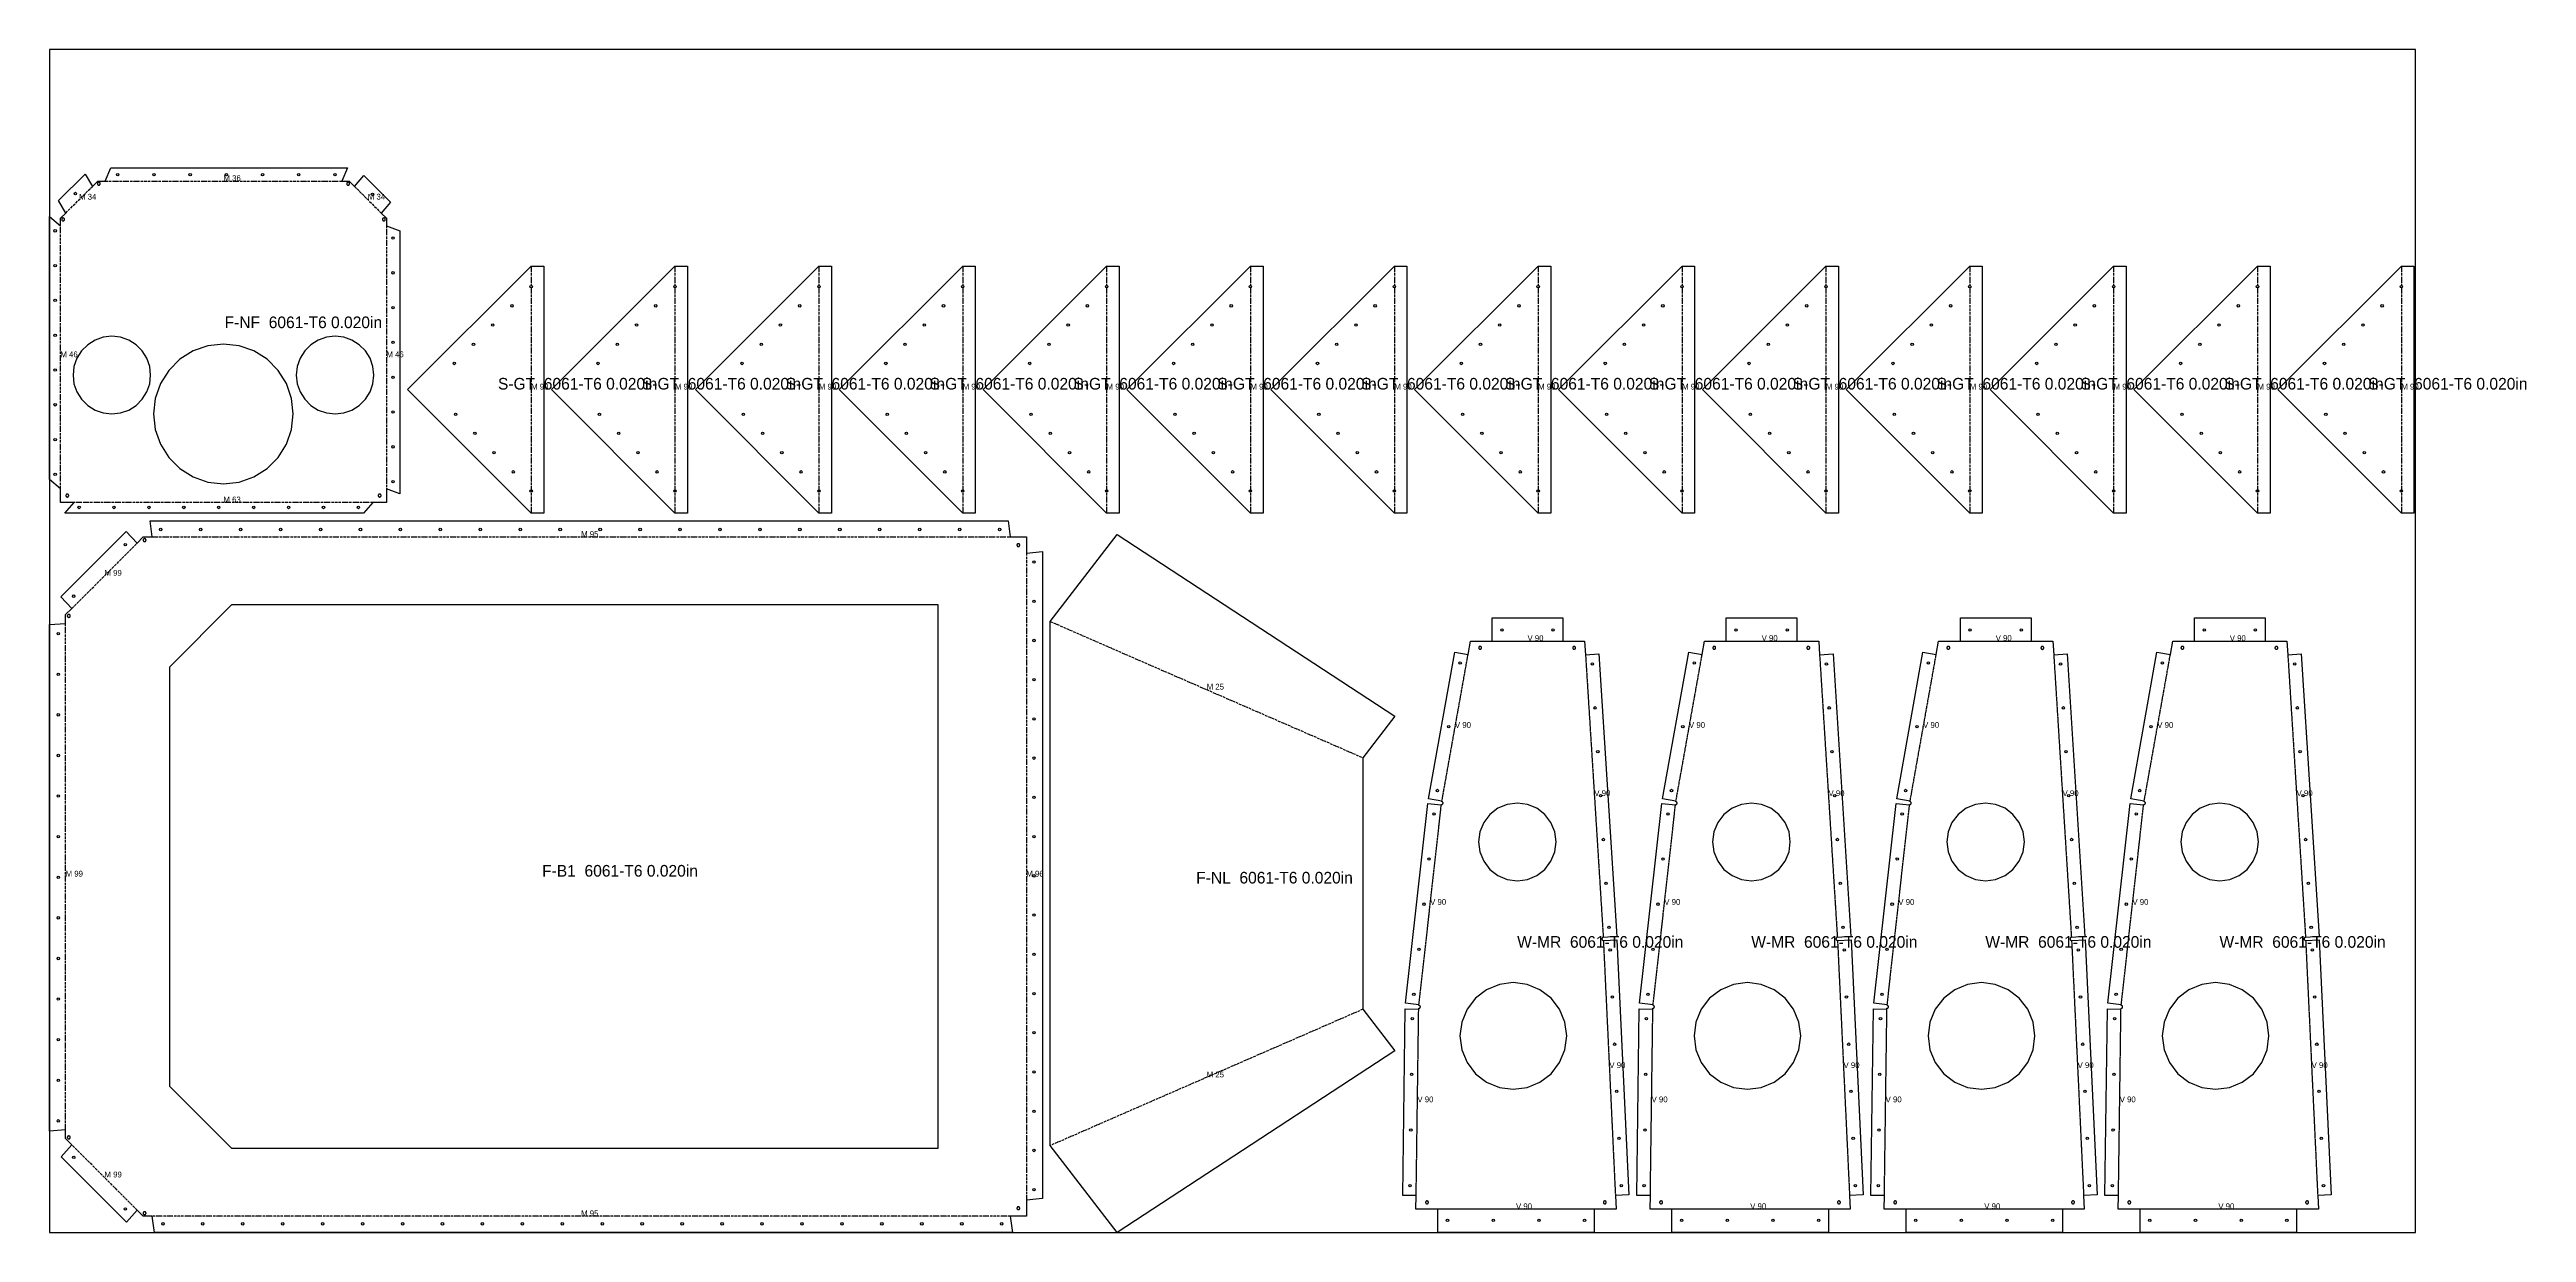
# Model space of a CAD drawing. Header units: millimetres. Extents: x 0 to 2552, y 0 to 1219.
import ezdxf

# ---------------------------------------------------------------- set-up
doc = ezdxf.new("R2010")
doc.units = ezdxf.units.MM
doc.linetypes.add('DASHDOT', pattern=[3.556, 2.54, -0.508, 0, -0.508])
doc.linetypes.add('DASHED', pattern=[1.524, 1.27, -0.254])
for name, color, linetype in [('CUT', 7, 'CONTINUOUS'), ('ETCH', 8, 'CONTINUOUS'), ('HOLE', 6, 'CONTINUOUS'), ('MOUNTAIN', 5, 'DASHDOT'), ('VALLEY', 1, 'DASHED')]:
    doc.layers.add(name, color=color, linetype=linetype)

msp = doc.modelspace()

# ---------------------------------------------------------------- linework, layer by layer
at = {"layer": 'CUT'}
for points in [[(16.7, 1050.5), (9.1, 1063.3), (36.6, 1090.7), (44.2, 1078), (49.6, 1083.5), (57.4, 1083.5), (63.3, 1097), (307.1, 1097), (301.1, 1083.5), (308.8, 1083.5), (314.3, 1078), (323.9, 1089.3), (351.4, 1061.8), (341.8, 1050.5), (347.2, 1045.1), (347.2, 1037.4), (361, 1032.1), (361, 761.1), (347.2, 766.4), (347.2, 752.3), (333.2, 752.3), (323.4, 741.3), (15.6, 741.3), (25.3, 752.3), (11.2, 752.3), (11.2, 766.4), (0, 776), (0, 1047), (11.2, 1037.4), (11.2, 1045.1), (16.7, 1050.5)], [(52.2, 1081.1), (52.2, 1081.2), (52.2, 1081.3), (52.1, 1081.5), (52, 1081.6), (51.9, 1081.7), (51.8, 1081.8), (51.7, 1081.9), (51.6, 1082), (51.5, 1082.1), (51.3, 1082.2), (51.2, 1082.2), (51.1, 1082.2), (50.9, 1082.3), (50.8, 1082.3), (50.6, 1082.3), (50.5, 1082.2), (50.3, 1082.2), (50.2, 1082.2), (50.1, 1082.1), (49.9, 1082), (49.8, 1081.9), (49.7, 1081.8), (49.6, 1081.7), (49.5, 1081.6), (49.4, 1081.5), (49.4, 1081.3), (49.3, 1081.2), (49.3, 1081.1), (49.3, 1080.9), (49.3, 1080.8), (49.3, 1080.6), (49.3, 1080.5), (49.3, 1080.3), (49.4, 1080.2), (49.4, 1080.1), (49.5, 1079.9), (49.6, 1079.8), (49.7, 1079.7), (49.8, 1079.6), (49.9, 1079.5), (50.1, 1079.4), (50.2, 1079.4), (50.3, 1079.3), (50.5, 1079.3), (50.6, 1079.3), (50.8, 1079.3), (50.9, 1079.3), (51.1, 1079.3), (51.2, 1079.3), (51.3, 1079.4), (51.5, 1079.4), (51.6, 1079.5), (51.7, 1079.6), (51.8, 1079.7), (51.9, 1079.8), (52, 1079.9), (52.1, 1080.1), (52.2, 1080.2), (52.2, 1080.3), (52.2, 1080.5), (52.3, 1080.6), (52.3, 1080.8), (52.3, 1080.9), (52.2, 1081.1)], [(309.1, 1081.2), (309.1, 1081.3), (309, 1081.5), (309, 1081.6), (308.9, 1081.7), (308.8, 1081.8), (308.7, 1081.9), (308.5, 1082), (308.4, 1082.1), (308.3, 1082.2), (308.1, 1082.2), (308, 1082.2), (307.9, 1082.3), (307.7, 1082.3), (307.6, 1082.3), (307.4, 1082.2), (307.3, 1082.2), (307.1, 1082.2), (307, 1082.1), (306.9, 1082), (306.8, 1081.9), (306.6, 1081.8), (306.5, 1081.7), (306.5, 1081.6), (306.4, 1081.5), (306.3, 1081.3), (306.3, 1081.2), (306.2, 1081.1), (306.2, 1080.9), (306.2, 1080.8), (306.2, 1080.6), (306.2, 1080.5), (306.3, 1080.3), (306.3, 1080.2), (306.4, 1080.1), (306.5, 1079.9), (306.5, 1079.8), (306.6, 1079.7), (306.8, 1079.6), (306.9, 1079.5), (307, 1079.4), (307.1, 1079.4), (307.3, 1079.3), (307.4, 1079.3), (307.6, 1079.3), (307.7, 1079.3), (307.9, 1079.3), (308, 1079.3), (308.1, 1079.3), (308.3, 1079.4), (308.4, 1079.4), (308.5, 1079.5), (308.7, 1079.6), (308.8, 1079.7), (308.9, 1079.8), (309, 1079.9), (309, 1080.1), (309.1, 1080.2), (309.1, 1080.3), (309.2, 1080.5), (309.2, 1080.6), (309.2, 1080.8), (309.2, 1080.9), (309.2, 1081.1), (309.1, 1081.2)], [(15.5, 1044.1), (15.4, 1044.3), (15.4, 1044.4), (15.4, 1044.5), (15.3, 1044.7), (15.2, 1044.8), (15.1, 1044.9), (15, 1045), (14.9, 1045.1), (14.8, 1045.2), (14.7, 1045.3), (14.5, 1045.3), (14.4, 1045.4), (14.3, 1045.4), (14.1, 1045.5), (14, 1045.5), (13.8, 1045.5), (13.7, 1045.4), (13.5, 1045.4), (13.4, 1045.3), (13.3, 1045.3), (13.1, 1045.2), (13, 1045.1), (12.9, 1045), (12.8, 1044.9), (12.7, 1044.8), (12.6, 1044.7), (12.6, 1044.5), (12.5, 1044.4), (12.5, 1044.3), (12.5, 1044.1), (12.5, 1044), (12.5, 1043.8), (12.5, 1043.7), (12.5, 1043.5), (12.6, 1043.4), (12.6, 1043.3), (12.7, 1043.1), (12.8, 1043), (12.9, 1042.9), (13, 1042.8), (13.1, 1042.7), (13.3, 1042.6), (13.4, 1042.6), (13.5, 1042.5), (13.7, 1042.5), (13.8, 1042.5), (14, 1042.5), (14.1, 1042.5), (14.3, 1042.5), (14.4, 1042.5), (14.5, 1042.6), (14.7, 1042.6), (14.8, 1042.7), (14.9, 1042.8), (15, 1042.9), (15.1, 1043), (15.2, 1043.1), (15.3, 1043.3), (15.4, 1043.4), (15.4, 1043.5), (15.4, 1043.7), (15.5, 1043.8), (15.5, 1044), (15.5, 1044.1)], [(345.9, 1044.5), (345.8, 1044.7), (345.8, 1044.8), (345.7, 1044.9), (345.6, 1045), (345.5, 1045.1), (345.3, 1045.2), (345.2, 1045.3), (345.1, 1045.3), (344.9, 1045.4), (344.8, 1045.4), (344.7, 1045.5), (344.5, 1045.5), (344.4, 1045.5), (344.2, 1045.4), (344.1, 1045.4), (343.9, 1045.3), (343.8, 1045.3), (343.7, 1045.2), (343.6, 1045.1), (343.5, 1045), (343.4, 1044.9), (343.3, 1044.8), (343.2, 1044.7), (343.1, 1044.5), (343.1, 1044.4), (343, 1044.3), (343, 1044.1), (343, 1044), (343, 1043.8), (343, 1043.7), (343.1, 1043.5), (343.1, 1043.4), (343.2, 1043.3), (343.3, 1043.1), (343.4, 1043), (343.5, 1042.9), (343.6, 1042.8), (343.7, 1042.7), (343.8, 1042.6), (343.9, 1042.6), (344.1, 1042.5), (344.2, 1042.5), (344.4, 1042.5), (344.5, 1042.5), (344.7, 1042.5), (344.8, 1042.5), (344.9, 1042.5), (345.1, 1042.6), (345.2, 1042.6), (345.3, 1042.7), (345.5, 1042.8), (345.6, 1042.9), (345.7, 1043), (345.8, 1043.1), (345.8, 1043.3), (345.9, 1043.4), (345.9, 1043.5), (346, 1043.7), (346, 1043.8), (346, 1044), (346, 1044.1), (346, 1044.3), (345.9, 1044.4), (345.9, 1044.5)], [(496.3, 995.9), (496.3, 995.9), (509.2, 995.9), (509.2, 741.3), (496.3, 741.3), (369, 868.6), (496.3, 995.9), (496.3, 995.9), (496.3, 995.9)], [(644.5, 995.9), (644.5, 995.9), (657.5, 995.9), (657.5, 741.3), (644.5, 741.3), (517.2, 868.6), (644.5, 995.9), (644.5, 995.9), (644.5, 995.9)], [(792.8, 995.9), (792.8, 995.9), (805.7, 995.9), (805.7, 741.3), (792.8, 741.3), (665.5, 868.6), (792.8, 995.9), (792.8, 995.9), (792.8, 995.9)], [(941, 995.9), (941, 995.9), (954, 995.9), (954, 741.3), (941, 741.3), (813.7, 868.6), (941, 995.9), (941, 995.9), (941, 995.9)], [(1089.3, 995.9), (1089.3, 995.9), (1102.2, 995.9), (1102.2, 741.3), (1089.3, 741.3), (962, 868.6), (1089.3, 995.9), (1089.3, 995.9), (1089.3, 995.9)], [(1237.5, 995.9), (1237.5, 995.9), (1250.5, 995.9), (1250.5, 741.3), (1237.5, 741.3), (1110.2, 868.6), (1237.5, 995.9), (1237.5, 995.9), (1237.5, 995.9)], [(1385.8, 995.9), (1385.8, 995.9), (1398.7, 995.9), (1398.7, 741.3), (1385.8, 741.3), (1258.5, 868.6), (1385.8, 995.9), (1385.8, 995.9), (1385.8, 995.9)], [(1534, 995.9), (1534, 995.9), (1547, 995.9), (1547, 741.3), (1534, 741.3), (1406.7, 868.6), (1534, 995.9), (1534, 995.9), (1534, 995.9)], [(1682.3, 995.9), (1682.3, 995.9), (1695.2, 995.9), (1695.2, 741.3), (1682.3, 741.3), (1555, 868.6), (1682.3, 995.9), (1682.3, 995.9), (1682.3, 995.9)], [(1830.5, 995.9), (1830.5, 995.9), (1843.5, 995.9), (1843.5, 741.3), (1830.5, 741.3), (1703.2, 868.6), (1830.5, 995.9), (1830.5, 995.9), (1830.5, 995.9)], [(1978.8, 995.9), (1978.8, 995.9), (1991.7, 995.9), (1991.7, 741.3), (1978.8, 741.3), (1851.5, 868.6), (1978.8, 995.9), (1978.8, 995.9), (1978.8, 995.9)], [(2127, 995.9), (2127, 995.9), (2140, 995.9), (2140, 741.3), (2127, 741.3), (1999.7, 868.6), (2127, 995.9), (2127, 995.9), (2127, 995.9)], [(2275.3, 995.9), (2275.3, 995.9), (2288.2, 995.9), (2288.2, 741.3), (2275.3, 741.3), (2148, 868.6), (2275.3, 995.9), (2275.3, 995.9), (2275.3, 995.9)], [(2423.5, 995.9), (2423.5, 995.9), (2436.5, 995.9), (2436.5, 741.3), (2423.5, 741.3), (2296.2, 868.6), (2423.5, 995.9), (2423.5, 995.9), (2423.5, 995.9)], [(55.3, 922.5), (46.9, 919.5), (39.3, 914.8), (33, 908.4), (28.2, 900.8), (25.2, 892.4), (24.2, 883.5), (25.2, 874.6), (28.2, 866.1), (33, 858.6), (39.3, 852.2), (46.9, 847.5), (55.3, 844.5), (64.2, 843.5), (73.1, 844.5), (81.6, 847.5), (89.2, 852.2), (95.5, 858.6), (100.3, 866.1), (103.2, 874.6), (104.2, 883.5), (103.2, 892.4), (100.3, 900.8), (95.5, 908.4), (89.2, 914.8), (81.6, 919.5), (73.1, 922.5), (64.2, 923.5), (55.3, 922.5)], [(294.2, 923.5), (285.3, 922.5), (276.9, 919.5), (269.3, 914.8), (263, 908.4), (258.2, 900.8), (255.2, 892.4), (254.2, 883.5), (255.2, 874.6), (258.2, 866.1), (263, 858.6), (269.3, 852.2), (276.9, 847.5), (285.3, 844.5), (294.2, 843.5), (303.1, 844.5), (311.6, 847.5), (319.2, 852.2), (325.5, 858.6), (330.3, 866.1), (333.2, 874.6), (334.2, 883.5), (333.2, 892.4), (330.3, 900.8), (325.5, 908.4), (319.2, 914.8), (311.6, 919.5), (303.1, 922.5), (294.2, 923.5)], [(148, 908.4), (134.3, 899.8), (122.9, 888.4), (114.4, 874.7), (109, 859.5), (107.2, 843.5), (109, 827.5), (114.4, 812.3), (122.9, 798.6), (134.3, 787.2), (148, 778.6), (163.2, 773.3), (179.2, 771.5), (195.3, 773.3), (210.5, 778.6), (224.1, 787.2), (235.5, 798.6), (244.1, 812.3), (249.4, 827.5), (251.2, 843.5), (249.4, 859.5), (244.1, 874.7), (235.5, 888.4), (224.1, 899.8), (210.5, 908.4), (195.3, 913.7), (179.2, 915.5), (163.2, 913.7), (148, 908.4)], [(19.6, 760), (19.5, 760.2), (19.4, 760.3), (19.3, 760.4), (19.2, 760.5), (19.1, 760.6), (19, 760.7), (18.9, 760.7), (18.7, 760.8), (18.6, 760.8), (18.4, 760.8), (18.3, 760.8), (18.1, 760.8), (18, 760.8), (17.8, 760.8), (17.7, 760.7), (17.6, 760.7), (17.4, 760.6), (17.3, 760.5), (17.2, 760.4), (17.1, 760.3), (17, 760.2), (17, 760), (16.9, 759.9), (16.8, 759.8), (16.8, 759.6), (16.8, 759.5), (16.8, 759.3), (16.8, 759.2), (16.8, 759), (16.8, 758.9), (16.9, 758.8), (17, 758.6), (17, 758.5), (17.1, 758.4), (17.2, 758.3), (17.3, 758.2), (17.4, 758.1), (17.6, 758), (17.7, 757.9), (17.8, 757.9), (18, 757.9), (18.1, 757.8), (18.3, 757.8), (18.4, 757.8), (18.6, 757.9), (18.7, 757.9), (18.9, 757.9), (19, 758), (19.1, 758.1), (19.2, 758.2), (19.3, 758.3), (19.4, 758.4), (19.5, 758.5), (19.6, 758.6), (19.7, 758.8), (19.7, 758.9), (19.8, 759), (19.8, 759.2), (19.8, 759.3), (19.8, 759.5), (19.8, 759.6), (19.7, 759.8), (19.7, 759.9), (19.6, 760)], [(341.4, 760.2), (341.4, 760.3), (341.3, 760.4), (341.1, 760.5), (341, 760.6), (340.9, 760.7), (340.8, 760.7), (340.6, 760.8), (340.5, 760.8), (340.3, 760.8), (340.2, 760.8), (340, 760.8), (339.9, 760.8), (339.8, 760.8), (339.6, 760.7), (339.5, 760.7), (339.4, 760.6), (339.2, 760.5), (339.1, 760.4), (339, 760.3), (338.9, 760.2), (338.9, 760), (338.8, 759.9), (338.8, 759.8), (338.7, 759.6), (338.7, 759.5), (338.7, 759.3), (338.7, 759.2), (338.7, 759), (338.8, 758.9), (338.8, 758.8), (338.9, 758.6), (338.9, 758.5), (339, 758.4), (339.1, 758.3), (339.2, 758.2), (339.4, 758.1), (339.5, 758), (339.6, 757.9), (339.8, 757.9), (339.9, 757.9), (340, 757.8), (340.2, 757.8), (340.3, 757.8), (340.5, 757.9), (340.6, 757.9), (340.8, 757.9), (340.9, 758), (341, 758.1), (341.1, 758.2), (341.3, 758.3), (341.4, 758.4), (341.4, 758.5), (341.5, 758.6), (341.6, 758.8), (341.6, 758.9), (341.7, 759), (341.7, 759.2), (341.7, 759.3), (341.7, 759.5), (341.7, 759.6), (341.6, 759.8), (341.6, 759.9), (341.5, 760), (341.4, 760.2)], [(105.6, 16.7), (96.6, 16.7), (90.3, 23), (79.3, 10.5), (11.9, 77.8), (23, 90.3), (16.6, 96.7), (16.6, 105.6), (0, 104.3), (0, 626.4), (16.6, 627.7), (16.6, 636.7), (23, 643), (11.5, 655.1), (78.9, 722.4), (90.3, 710.3), (96.6, 716.7), (105.6, 716.7), (103.6, 733.3), (988, 733.3), (990, 716.7), (1006.6, 716.7), (1006.6, 700), (1023.3, 701.7), (1023.3, 34.9), (1006.6, 33.3), (1006.6, 16.7), (990, 16.7), (992.4, 0), (108, 0), (105.6, 16.7)], [(97.4, 714.9), (97.3, 714.8), (97.1, 714.7), (97, 714.6), (96.9, 714.5), (96.8, 714.4), (96.7, 714.3), (96.6, 714.2), (96.6, 714.1), (96.5, 713.9), (96.5, 713.8), (96.5, 713.6), (96.5, 713.5), (96.5, 713.3), (96.5, 713.2), (96.5, 713.1), (96.6, 712.9), (96.6, 712.8), (96.7, 712.7), (96.8, 712.5), (96.9, 712.4), (97, 712.3), (97.1, 712.2), (97.3, 712.2), (97.4, 712.1), (97.5, 712.1), (97.7, 712), (97.8, 712), (98, 712), (98.1, 712), (98.3, 712), (98.4, 712.1), (98.5, 712.1), (98.7, 712.2), (98.8, 712.2), (98.9, 712.3), (99, 712.4), (99.1, 712.5), (99.2, 712.7), (99.3, 712.8), (99.3, 712.9), (99.4, 713.1), (99.4, 713.2), (99.5, 713.3), (99.5, 713.5), (99.5, 713.6), (99.4, 713.8), (99.4, 713.9), (99.3, 714.1), (99.3, 714.2), (99.2, 714.3), (99.1, 714.4), (99, 714.5), (98.9, 714.6), (98.8, 714.7), (98.7, 714.8), (98.5, 714.9), (98.4, 714.9), (98.3, 715), (98.1, 715), (98, 715), (97.8, 715), (97.7, 715), (97.5, 714.9), (97.4, 714.9)], [(1031.3, 629.6), (1031.3, 629.6), (1031.3, 629.6), (1100.1, 719.3), (1386.4, 532.2), (1353.4, 489.2), (1353.4, 230), (1386.4, 187.1), (1100.1, 0), (1031.3, 89.6), (1031.3, 89.6), (1031.3, 89.6), (1031.3, 629.6)], [(997.5, 709.6), (997.4, 709.5), (997.3, 709.4), (997.2, 709.3), (997.1, 709.2), (997, 709.1), (997, 708.9), (996.9, 708.8), (996.9, 708.6), (996.9, 708.5), (996.8, 708.4), (996.9, 708.2), (996.9, 708.1), (996.9, 707.9), (997, 707.8), (997, 707.6), (997.1, 707.5), (997.2, 707.4), (997.3, 707.3), (997.4, 707.2), (997.5, 707.1), (997.6, 707), (997.8, 707), (997.9, 706.9), (998.1, 706.9), (998.2, 706.9), (998.3, 706.9), (998.5, 706.9), (998.6, 706.9), (998.8, 706.9), (998.9, 707), (999.1, 707), (999.2, 707.1), (999.3, 707.2), (999.4, 707.3), (999.5, 707.4), (999.6, 707.5), (999.7, 707.6), (999.7, 707.8), (999.8, 707.9), (999.8, 708.1), (999.8, 708.2), (999.8, 708.4), (999.8, 708.5), (999.8, 708.6), (999.8, 708.8), (999.7, 708.9), (999.7, 709.1), (999.6, 709.2), (999.5, 709.3), (999.4, 709.4), (999.3, 709.5), (999.2, 709.6), (999.1, 709.7), (998.9, 709.7), (998.8, 709.8), (998.6, 709.8), (998.5, 709.8), (998.3, 709.9), (998.2, 709.8), (998.1, 709.8), (997.9, 709.8), (997.8, 709.7), (997.6, 709.7), (997.5, 709.6)], [(915.6, 646.7), (187.6, 646.7), (123.6, 582.7), (123.6, 150.7), (187.6, 86.7), (915.6, 86.7), (915.6, 646.7)], [(19.4, 636.8), (19.2, 636.7), (19.1, 636.7), (19, 636.6), (18.9, 636.5), (18.8, 636.4), (18.7, 636.3), (18.6, 636.2), (18.5, 636), (18.4, 635.9), (18.4, 635.8), (18.3, 635.6), (18.3, 635.5), (18.3, 635.3), (18.3, 635.2), (18.3, 635), (18.4, 634.9), (18.4, 634.8), (18.5, 634.6), (18.6, 634.5), (18.7, 634.4), (18.8, 634.3), (18.9, 634.2), (19, 634.1), (19.1, 634), (19.2, 634), (19.4, 633.9), (19.5, 633.9), (19.7, 633.8), (19.8, 633.8), (20, 633.8), (20.1, 633.9), (20.2, 633.9), (20.4, 634), (20.5, 634), (20.6, 634.1), (20.8, 634.2), (20.9, 634.3), (21, 634.4), (21.1, 634.5), (21.1, 634.6), (21.2, 634.8), (21.2, 634.9), (21.3, 635), (21.3, 635.2), (21.3, 635.3), (21.3, 635.5), (21.3, 635.6), (21.2, 635.8), (21.2, 635.9), (21.1, 636), (21.1, 636.2), (21, 636.3), (20.9, 636.4), (20.8, 636.5), (20.6, 636.6), (20.5, 636.7), (20.4, 636.7), (20.2, 636.8), (20.1, 636.8), (20, 636.8), (19.8, 636.8), (19.7, 636.8), (19.5, 636.8), (19.4, 636.8)], [(1394.4, 38.2), (1397, 230.4), (1410.9, 230.2), (1411, 231), (1411, 231), (1411.2, 231), (1411.3, 231), (1411.4, 231), (1411.6, 231.1), (1411.7, 231.1), (1411.9, 231.2), (1412, 231.3), (1412.1, 231.4), (1412.2, 231.5), (1412.3, 231.6), (1412.4, 231.7), (1412.4, 231.8), (1412.5, 232), (1412.5, 232.1), (1412.6, 232.2), (1412.6, 232.4), (1412.6, 232.5), (1412.6, 232.7), (1412.5, 232.8), (1412.5, 233), (1412.4, 233.1), (1412.4, 233.2), (1412.3, 233.4), (1412.2, 233.5), (1412.1, 233.6), (1412, 233.7), (1411.9, 233.7), (1411.7, 233.8), (1411.6, 233.9), (1411.5, 233.9), (1411.3, 233.9), (1411.2, 234), (1411.1, 234), (1411.2, 234.7), (1397.3, 236.2), (1420.3, 442), (1434.2, 440.5), (1434.3, 441), (1434.3, 441), (1434.4, 441), (1434.6, 441), (1434.7, 441), (1434.9, 441), (1435, 441), (1435.1, 441.1), (1435.3, 441.2), (1435.4, 441.3), (1435.5, 441.3), (1435.6, 441.5), (1435.7, 441.6), (1435.8, 441.7), (1435.9, 441.8), (1435.9, 442), (1436, 442.1), (1436, 442.2), (1436, 442.4), (1436, 442.5), (1436, 442.7), (1436, 442.8), (1435.9, 443), (1435.9, 443.1), (1435.8, 443.2), (1435.7, 443.4), (1435.6, 443.5), (1435.5, 443.6), (1435.4, 443.7), (1435.3, 443.7), (1435.2, 443.8), (1435, 443.9), (1434.9, 443.9), (1434.7, 443.9), (1434.7, 443.9), (1434.8, 444.4), (1421, 446.9), (1448, 598.1), (1461.8, 595.6), (1464.2, 609.5), (1486.7, 609.5), (1486.7, 633.4), (1559.4, 633.4), (1559.4, 609.5), (1581.9, 609.5), (1582.8, 595.4), (1596.7, 596.3), (1615, 305), (1601.1, 304.1), (1601.1, 304), (1600.9, 304), (1600.8, 303.9), (1600.6, 303.9), (1600.5, 303.8), (1600.4, 303.8), (1600.3, 303.7), (1600.1, 303.6), (1600, 303.5), (1599.9, 303.4), (1599.9, 303.2), (1599.8, 303.1), (1599.7, 303), (1599.7, 302.8), (1599.7, 302.7), (1599.6, 302.5), (1599.6, 302.4), (1599.7, 302.3), (1599.7, 302.1), (1599.7, 302), (1599.8, 301.8), (1599.9, 301.7), (1599.9, 301.6), (1600, 301.5), (1600.1, 301.4), (1600.2, 301.3), (1600.4, 301.2), (1600.5, 301.1), (1600.6, 301.1), (1600.8, 301), (1600.9, 301), (1601.1, 301), (1601.2, 301), (1601.2, 301), (1601.2, 300.9), (1615.2, 301.5), (1627.6, 38.7), (1613.6, 38), (1614.3, 24), (1591.8, 24), (1591.8, 0), (1430.6, 0), (1430.6, 24), (1408.1, 24), (1408.3, 38.1), (1394.4, 38.2)], [(1635.6, 38.2), (1638.2, 230.4), (1652.2, 230.2), (1652.2, 231), (1652.2, 231), (1652.4, 231), (1652.5, 231), (1652.7, 231), (1652.8, 231.1), (1653, 231.1), (1653.1, 231.2), (1653.2, 231.3), (1653.3, 231.4), (1653.4, 231.5), (1653.5, 231.6), (1653.6, 231.7), (1653.7, 231.8), (1653.7, 232), (1653.8, 232.1), (1653.8, 232.2), (1653.8, 232.4), (1653.8, 232.5), (1653.8, 232.7), (1653.8, 232.8), (1653.7, 233), (1653.7, 233.1), (1653.6, 233.2), (1653.5, 233.4), (1653.4, 233.5), (1653.3, 233.6), (1653.2, 233.7), (1653.1, 233.7), (1653, 233.8), (1652.8, 233.9), (1652.7, 233.9), (1652.5, 233.9), (1652.4, 234), (1652.4, 234), (1652.5, 234.7), (1638.6, 236.2), (1661.6, 442), (1675.5, 440.5), (1675.5, 441), (1675.5, 441), (1675.7, 441), (1675.8, 441), (1676, 441), (1676.1, 441), (1676.2, 441), (1676.4, 441.1), (1676.5, 441.2), (1676.6, 441.3), (1676.7, 441.3), (1676.8, 441.5), (1676.9, 441.6), (1677, 441.7), (1677.1, 441.8), (1677.2, 442), (1677.2, 442.1), (1677.2, 442.2), (1677.2, 442.4), (1677.2, 442.5), (1677.2, 442.7), (1677.2, 442.8), (1677.2, 443), (1677.1, 443.1), (1677, 443.2), (1676.9, 443.4), (1676.9, 443.5), (1676.7, 443.6), (1676.6, 443.7), (1676.5, 443.7), (1676.4, 443.8), (1676.2, 443.9), (1676.1, 443.9), (1676, 443.9), (1675.9, 443.9), (1676, 444.4), (1662.3, 446.9), (1689.2, 598.1), (1703, 595.6), (1705.5, 609.5), (1727.9, 609.5), (1727.9, 633.4), (1800.7, 633.4), (1800.7, 609.5), (1823.1, 609.5), (1824, 595.4), (1838, 596.3), (1856.2, 305), (1842.3, 304.1), (1842.3, 304), (1842.2, 304), (1842, 303.9), (1841.9, 303.9), (1841.7, 303.8), (1841.6, 303.8), (1841.5, 303.7), (1841.4, 303.6), (1841.3, 303.5), (1841.2, 303.4), (1841.1, 303.2), (1841, 303.1), (1841, 303), (1840.9, 302.8), (1840.9, 302.7), (1840.9, 302.5), (1840.9, 302.4), (1840.9, 302.3), (1840.9, 302.1), (1841, 302), (1841, 301.8), (1841.1, 301.7), (1841.2, 301.6), (1841.3, 301.5), (1841.4, 301.4), (1841.5, 301.3), (1841.6, 301.2), (1841.7, 301.1), (1841.9, 301.1), (1842, 301), (1842.2, 301), (1842.3, 301), (1842.4, 301), (1842.5, 301), (1842.5, 300.9), (1856.4, 301.5), (1868.8, 38.7), (1854.9, 38), (1855.5, 24), (1833.1, 24), (1833.1, 0), (1671.8, 0), (1671.8, 24), (1649.4, 24), (1649.6, 38.1), (1635.6, 38.2)], [(1876.8, 38.2), (1879.4, 230.4), (1893.4, 230.2), (1893.4, 231), (1893.5, 231), (1893.6, 231), (1893.8, 231), (1893.9, 231), (1894.1, 231.1), (1894.2, 231.1), (1894.3, 231.2), (1894.4, 231.3), (1894.6, 231.4), (1894.7, 231.5), (1894.8, 231.6), (1894.8, 231.7), (1894.9, 231.8), (1895, 232), (1895, 232.1), (1895, 232.2), (1895.1, 232.4), (1895.1, 232.5), (1895, 232.7), (1895, 232.8), (1895, 233), (1894.9, 233.1), (1894.8, 233.2), (1894.8, 233.4), (1894.7, 233.5), (1894.6, 233.6), (1894.4, 233.7), (1894.3, 233.7), (1894.2, 233.8), (1894.1, 233.9), (1893.9, 233.9), (1893.8, 233.9), (1893.6, 234), (1893.6, 234), (1893.7, 234.7), (1879.8, 236.2), (1902.8, 442), (1916.7, 440.5), (1916.7, 441), (1916.8, 441), (1916.9, 441), (1917, 441), (1917.2, 441), (1917.3, 441), (1917.5, 441), (1917.6, 441.1), (1917.7, 441.2), (1917.9, 441.3), (1918, 441.3), (1918.1, 441.5), (1918.2, 441.6), (1918.3, 441.7), (1918.3, 441.8), (1918.4, 442), (1918.4, 442.1), (1918.5, 442.2), (1918.5, 442.4), (1918.5, 442.5), (1918.5, 442.7), (1918.4, 442.8), (1918.4, 443), (1918.3, 443.1), (1918.3, 443.2), (1918.2, 443.4), (1918.1, 443.5), (1918, 443.6), (1917.9, 443.7), (1917.7, 443.7), (1917.6, 443.8), (1917.5, 443.9), (1917.3, 443.9), (1917.2, 443.9), (1917.2, 443.9), (1917.3, 444.4), (1903.5, 446.9), (1930.5, 598.1), (1944.2, 595.6), (1946.7, 609.5), (1969.1, 609.5), (1969.1, 633.4), (2041.9, 633.4), (2041.9, 609.5), (2064.4, 609.5), (2065.3, 595.4), (2079.2, 596.3), (2097.5, 305), (2083.5, 304.1), (2083.5, 304), (2083.4, 304), (2083.2, 303.9), (2083.1, 303.9), (2083, 303.8), (2082.8, 303.8), (2082.7, 303.7), (2082.6, 303.6), (2082.5, 303.5), (2082.4, 303.4), (2082.3, 303.2), (2082.3, 303.1), (2082.2, 303), (2082.2, 302.8), (2082.1, 302.7), (2082.1, 302.5), (2082.1, 302.4), (2082.1, 302.3), (2082.2, 302.1), (2082.2, 302), (2082.3, 301.8), (2082.3, 301.7), (2082.4, 301.6), (2082.5, 301.5), (2082.6, 301.4), (2082.7, 301.3), (2082.8, 301.2), (2083, 301.1), (2083.1, 301.1), (2083.2, 301), (2083.4, 301), (2083.5, 301), (2083.7, 301), (2083.7, 301), (2083.7, 300.9), (2097.7, 301.5), (2110.1, 38.7), (2096.1, 38), (2096.8, 24), (2074.3, 24), (2074.3, 0), (1913.1, 0), (1913.1, 24), (1890.6, 24), (1890.8, 38.1), (1876.8, 38.2)], [(2118.1, 38.2), (2120.7, 230.4), (2134.6, 230.2), (2134.7, 231), (2134.7, 231), (2134.9, 231), (2135, 231), (2135.1, 231), (2135.3, 231.1), (2135.4, 231.1), (2135.6, 231.2), (2135.7, 231.3), (2135.8, 231.4), (2135.9, 231.5), (2136, 231.6), (2136.1, 231.7), (2136.1, 231.8), (2136.2, 232), (2136.2, 232.1), (2136.3, 232.2), (2136.3, 232.4), (2136.3, 232.5), (2136.3, 232.7), (2136.2, 232.8), (2136.2, 233), (2136.1, 233.1), (2136.1, 233.2), (2136, 233.4), (2135.9, 233.5), (2135.8, 233.6), (2135.7, 233.7), (2135.6, 233.7), (2135.4, 233.8), (2135.3, 233.9), (2135.2, 233.9), (2135, 233.9), (2134.9, 234), (2134.8, 234), (2134.9, 234.7), (2121, 236.2), (2144, 442), (2157.9, 440.5), (2158, 441), (2158, 441), (2158.1, 441), (2158.3, 441), (2158.4, 441), (2158.6, 441), (2158.7, 441), (2158.8, 441.1), (2159, 441.2), (2159.1, 441.3), (2159.2, 441.3), (2159.3, 441.5), (2159.4, 441.6), (2159.5, 441.7), (2159.6, 441.8), (2159.6, 442), (2159.7, 442.1), (2159.7, 442.2), (2159.7, 442.4), (2159.7, 442.5), (2159.7, 442.7), (2159.7, 442.8), (2159.6, 443), (2159.6, 443.1), (2159.5, 443.2), (2159.4, 443.4), (2159.3, 443.5), (2159.2, 443.6), (2159.1, 443.7), (2159, 443.7), (2158.8, 443.8), (2158.7, 443.9), (2158.6, 443.9), (2158.4, 443.9), (2158.4, 443.9), (2158.5, 444.4), (2144.7, 446.9), (2171.7, 598.1), (2185.5, 595.6), (2187.9, 609.5), (2210.4, 609.5), (2210.4, 633.4), (2283.1, 633.4), (2283.1, 609.5), (2305.6, 609.5), (2306.5, 595.4), (2320.4, 596.3), (2338.7, 305), (2324.8, 304.1), (2324.8, 304), (2324.6, 304), (2324.5, 303.9), (2324.3, 303.9), (2324.2, 303.8), (2324.1, 303.8), (2323.9, 303.7), (2323.8, 303.6), (2323.7, 303.5), (2323.6, 303.4), (2323.6, 303.2), (2323.5, 303.1), (2323.4, 303), (2323.4, 302.8), (2323.4, 302.7), (2323.3, 302.5), (2323.3, 302.4), (2323.4, 302.3), (2323.4, 302.1), (2323.4, 302), (2323.5, 301.8), (2323.6, 301.7), (2323.6, 301.6), (2323.7, 301.5), (2323.8, 301.4), (2323.9, 301.3), (2324.1, 301.2), (2324.2, 301.1), (2324.3, 301.1), (2324.5, 301), (2324.6, 301), (2324.8, 301), (2324.9, 301), (2324.9, 301), (2324.9, 300.9), (2338.9, 301.5), (2351.3, 38.7), (2337.3, 38), (2338, 24), (2315.5, 24), (2315.5, 0), (2154.3, 0), (2154.3, 24), (2131.8, 24), (2132, 38.1), (2118.1, 38.2)], [(1473.6, 603.9), (1473.4, 603.8), (1473.3, 603.8), (1473.2, 603.7), (1473.1, 603.6), (1473, 603.4), (1472.9, 603.3), (1472.9, 603.2), (1472.8, 603.1), (1472.8, 602.9), (1472.7, 602.8), (1472.7, 602.6), (1472.7, 602.5), (1472.7, 602.3), (1472.8, 602.2), (1472.8, 602), (1472.9, 601.9), (1472.9, 601.8), (1473, 601.7), (1473.1, 601.5), (1473.2, 601.4), (1473.3, 601.3), (1473.4, 601.3), (1473.6, 601.2), (1473.7, 601.1), (1473.8, 601.1), (1474, 601.1), (1474.1, 601.1), (1474.3, 601.1), (1474.4, 601.1), (1474.6, 601.1), (1474.7, 601.1), (1474.8, 601.2), (1475, 601.3), (1475.1, 601.3), (1475.2, 601.4), (1475.3, 601.5), (1475.4, 601.7), (1475.5, 601.8), (1475.6, 601.9), (1475.6, 602), (1475.7, 602.2), (1475.7, 602.3), (1475.7, 602.5), (1475.7, 602.6), (1475.7, 602.8), (1475.7, 602.9), (1475.6, 603.1), (1475.6, 603.2), (1475.5, 603.3), (1475.4, 603.4), (1475.3, 603.6), (1475.2, 603.7), (1475.1, 603.8), (1475, 603.8), (1474.9, 603.9), (1474.7, 604), (1474.6, 604), (1474.4, 604), (1474.3, 604), (1474.1, 604), (1474, 604), (1473.8, 604), (1473.7, 604), (1473.6, 603.9)], [(1570.3, 603.7), (1570.2, 603.6), (1570.1, 603.6), (1570, 603.5), (1569.9, 603.3), (1569.8, 603.2), (1569.7, 603.1), (1569.7, 602.9), (1569.7, 602.8), (1569.6, 602.7), (1569.6, 602.5), (1569.6, 602.4), (1569.6, 602.2), (1569.6, 602.1), (1569.7, 601.9), (1569.7, 601.8), (1569.8, 601.7), (1569.9, 601.6), (1570, 601.4), (1570.1, 601.3), (1570.2, 601.2), (1570.3, 601.2), (1570.5, 601.1), (1570.6, 601), (1570.7, 601), (1570.9, 601), (1571, 600.9), (1571.2, 600.9), (1571.3, 601), (1571.5, 601), (1571.6, 601), (1571.7, 601.1), (1571.9, 601.2), (1572, 601.2), (1572.1, 601.3), (1572.2, 601.4), (1572.3, 601.5), (1572.4, 601.7), (1572.5, 601.8), (1572.5, 601.9), (1572.6, 602.1), (1572.6, 602.2), (1572.6, 602.4), (1572.6, 602.5), (1572.6, 602.7), (1572.6, 602.8), (1572.5, 602.9), (1572.5, 603.1), (1572.4, 603.2), (1572.3, 603.3), (1572.2, 603.4), (1572.1, 603.6), (1572, 603.6), (1571.9, 603.7), (1571.7, 603.8), (1571.6, 603.9), (1571.5, 603.9), (1571.3, 603.9), (1571.2, 603.9), (1571, 603.9), (1570.9, 603.9), (1570.7, 603.9), (1570.6, 603.9), (1570.5, 603.8), (1570.3, 603.7)], [(1714.8, 603.9), (1714.7, 603.8), (1714.6, 603.8), (1714.4, 603.7), (1714.3, 603.6), (1714.2, 603.4), (1714.2, 603.3), (1714.1, 603.2), (1714, 603.1), (1714, 602.9), (1714, 602.8), (1713.9, 602.6), (1713.9, 602.5), (1714, 602.3), (1714, 602.2), (1714, 602), (1714.1, 601.9), (1714.2, 601.8), (1714.2, 601.7), (1714.3, 601.5), (1714.4, 601.4), (1714.5, 601.3), (1714.7, 601.3), (1714.8, 601.2), (1714.9, 601.1), (1715.1, 601.1), (1715.2, 601.1), (1715.4, 601.1), (1715.5, 601.1), (1715.7, 601.1), (1715.8, 601.1), (1715.9, 601.1), (1716.1, 601.2), (1716.2, 601.3), (1716.3, 601.3), (1716.4, 601.4), (1716.6, 601.5), (1716.6, 601.7), (1716.7, 601.8), (1716.8, 601.9), (1716.9, 602), (1716.9, 602.2), (1716.9, 602.3), (1716.9, 602.5), (1716.9, 602.6), (1716.9, 602.8), (1716.9, 602.9), (1716.9, 603.1), (1716.8, 603.2), (1716.7, 603.3), (1716.6, 603.4), (1716.6, 603.6), (1716.5, 603.7), (1716.3, 603.8), (1716.2, 603.8), (1716.1, 603.9), (1716, 604), (1715.8, 604), (1715.7, 604), (1715.5, 604), (1715.4, 604), (1715.2, 604), (1715.1, 604), (1714.9, 604), (1714.8, 603.9)], [(1811.6, 603.7), (1811.4, 603.6), (1811.3, 603.6), (1811.2, 603.5), (1811.1, 603.3), (1811.1, 603.2), (1811, 603.1), (1810.9, 602.9), (1810.9, 602.8), (1810.9, 602.7), (1810.8, 602.5), (1810.8, 602.4), (1810.9, 602.2), (1810.9, 602.1), (1810.9, 601.9), (1811, 601.8), (1811, 601.7), (1811.1, 601.6), (1811.2, 601.4), (1811.3, 601.3), (1811.4, 601.2), (1811.6, 601.2), (1811.7, 601.1), (1811.8, 601), (1812, 601), (1812.1, 601), (1812.3, 600.9), (1812.4, 600.9), (1812.6, 601), (1812.7, 601), (1812.8, 601), (1813, 601.1), (1813.1, 601.2), (1813.2, 601.2), (1813.3, 601.3), (1813.4, 601.4), (1813.5, 601.5), (1813.6, 601.7), (1813.7, 601.8), (1813.7, 601.9), (1813.8, 602.1), (1813.8, 602.2), (1813.8, 602.4), (1813.8, 602.5), (1813.8, 602.7), (1813.8, 602.8), (1813.8, 602.9), (1813.7, 603.1), (1813.6, 603.2), (1813.5, 603.3), (1813.5, 603.4), (1813.3, 603.6), (1813.2, 603.6), (1813.1, 603.7), (1813, 603.8), (1812.8, 603.9), (1812.7, 603.9), (1812.6, 603.9), (1812.4, 603.9), (1812.3, 603.9), (1812.1, 603.9), (1812, 603.9), (1811.8, 603.9), (1811.7, 603.8), (1811.6, 603.7)], [(1956, 603.9), (1955.9, 603.8), (1955.8, 603.8), (1955.7, 603.7), (1955.6, 603.6), (1955.5, 603.4), (1955.4, 603.3), (1955.3, 603.2), (1955.3, 603.1), (1955.2, 602.9), (1955.2, 602.8), (1955.2, 602.6), (1955.2, 602.5), (1955.2, 602.3), (1955.2, 602.2), (1955.3, 602), (1955.3, 601.9), (1955.4, 601.8), (1955.5, 601.7), (1955.6, 601.5), (1955.7, 601.4), (1955.8, 601.3), (1955.9, 601.3), (1956, 601.2), (1956.2, 601.1), (1956.3, 601.1), (1956.5, 601.1), (1956.6, 601.1), (1956.7, 601.1), (1956.9, 601.1), (1957, 601.1), (1957.2, 601.1), (1957.3, 601.2), (1957.4, 601.3), (1957.6, 601.3), (1957.7, 601.4), (1957.8, 601.5), (1957.9, 601.7), (1958, 601.8), (1958, 601.9), (1958.1, 602), (1958.1, 602.2), (1958.2, 602.3), (1958.2, 602.5), (1958.2, 602.6), (1958.2, 602.8), (1958.1, 602.9), (1958.1, 603.1), (1958, 603.2), (1958, 603.3), (1957.9, 603.4), (1957.8, 603.6), (1957.7, 603.7), (1957.6, 603.8), (1957.4, 603.8), (1957.3, 603.9), (1957.2, 604), (1957, 604), (1956.9, 604), (1956.8, 604), (1956.6, 604), (1956.5, 604), (1956.3, 604), (1956.2, 604), (1956, 603.9)], [(2052.8, 603.7), (2052.7, 603.6), (2052.6, 603.6), (2052.5, 603.5), (2052.4, 603.3), (2052.3, 603.2), (2052.2, 603.1), (2052.2, 602.9), (2052.1, 602.8), (2052.1, 602.7), (2052.1, 602.5), (2052.1, 602.4), (2052.1, 602.2), (2052.1, 602.1), (2052.2, 601.9), (2052.2, 601.8), (2052.3, 601.7), (2052.4, 601.6), (2052.5, 601.4), (2052.6, 601.3), (2052.7, 601.2), (2052.8, 601.2), (2052.9, 601.1), (2053.1, 601), (2053.2, 601), (2053.3, 601), (2053.5, 600.9), (2053.6, 600.9), (2053.8, 601), (2053.9, 601), (2054.1, 601), (2054.2, 601.1), (2054.3, 601.2), (2054.5, 601.2), (2054.6, 601.3), (2054.7, 601.4), (2054.8, 601.5), (2054.9, 601.7), (2054.9, 601.8), (2055, 601.9), (2055, 602.1), (2055.1, 602.2), (2055.1, 602.4), (2055.1, 602.5), (2055.1, 602.7), (2055, 602.8), (2055, 602.9), (2054.9, 603.1), (2054.9, 603.2), (2054.8, 603.3), (2054.7, 603.4), (2054.6, 603.6), (2054.5, 603.6), (2054.3, 603.7), (2054.2, 603.8), (2054.1, 603.9), (2053.9, 603.9), (2053.8, 603.9), (2053.6, 603.9), (2053.5, 603.9), (2053.4, 603.9), (2053.2, 603.9), (2053.1, 603.9), (2052.9, 603.8), (2052.8, 603.7)], [(2197.3, 603.9), (2197.1, 603.8), (2197, 603.8), (2196.9, 603.7), (2196.8, 603.6), (2196.7, 603.4), (2196.6, 603.3), (2196.6, 603.2), (2196.5, 603.1), (2196.5, 602.9), (2196.4, 602.8), (2196.4, 602.6), (2196.4, 602.5), (2196.4, 602.3), (2196.5, 602.2), (2196.5, 602), (2196.6, 601.9), (2196.6, 601.8), (2196.7, 601.7), (2196.8, 601.5), (2196.9, 601.4), (2197, 601.3), (2197.1, 601.3), (2197.3, 601.2), (2197.4, 601.1), (2197.5, 601.1), (2197.7, 601.1), (2197.8, 601.1), (2198, 601.1), (2198.1, 601.1), (2198.3, 601.1), (2198.4, 601.1), (2198.5, 601.2), (2198.7, 601.3), (2198.8, 601.3), (2198.9, 601.4), (2199, 601.5), (2199.1, 601.7), (2199.2, 601.8), (2199.3, 601.9), (2199.3, 602), (2199.4, 602.2), (2199.4, 602.3), (2199.4, 602.5), (2199.4, 602.6), (2199.4, 602.8), (2199.4, 602.9), (2199.3, 603.1), (2199.3, 603.2), (2199.2, 603.3), (2199.1, 603.4), (2199, 603.6), (2198.9, 603.7), (2198.8, 603.8), (2198.7, 603.8), (2198.6, 603.9), (2198.4, 604), (2198.3, 604), (2198.1, 604), (2198, 604), (2197.8, 604), (2197.7, 604), (2197.5, 604), (2197.4, 604), (2197.3, 603.9)], [(2294, 603.7), (2293.9, 603.6), (2293.8, 603.6), (2293.7, 603.5), (2293.6, 603.3), (2293.5, 603.2), (2293.4, 603.1), (2293.4, 602.9), (2293.3, 602.8), (2293.3, 602.7), (2293.3, 602.5), (2293.3, 602.4), (2293.3, 602.2), (2293.3, 602.1), (2293.4, 601.9), (2293.4, 601.8), (2293.5, 601.7), (2293.6, 601.6), (2293.7, 601.4), (2293.8, 601.3), (2293.9, 601.2), (2294, 601.2), (2294.2, 601.1), (2294.3, 601), (2294.4, 601), (2294.6, 601), (2294.7, 600.9), (2294.9, 600.9), (2295, 601), (2295.2, 601), (2295.3, 601), (2295.4, 601.1), (2295.6, 601.2), (2295.7, 601.2), (2295.8, 601.3), (2295.9, 601.4), (2296, 601.5), (2296.1, 601.7), (2296.2, 601.8), (2296.2, 601.9), (2296.3, 602.1), (2296.3, 602.2), (2296.3, 602.4), (2296.3, 602.5), (2296.3, 602.7), (2296.3, 602.8), (2296.2, 602.9), (2296.2, 603.1), (2296.1, 603.2), (2296, 603.3), (2295.9, 603.4), (2295.8, 603.6), (2295.7, 603.6), (2295.6, 603.7), (2295.4, 603.8), (2295.3, 603.9), (2295.2, 603.9), (2295, 603.9), (2294.9, 603.9), (2294.7, 603.9), (2294.6, 603.9), (2294.4, 603.9), (2294.3, 603.9), (2294.2, 603.8), (2294, 603.7)], [(1478, 382.5), (1484.3, 374.2), (1492.6, 367.8), (1502.2, 363.8), (1512.6, 362.5), (1522.9, 363.8), (1532.6, 367.8), (1540.9, 374.2), (1547.2, 382.5), (1551.2, 392.1), (1552.6, 402.5), (1551.2, 412.8), (1547.2, 422.5), (1540.9, 430.8), (1532.6, 437.1), (1522.9, 441.1), (1512.6, 442.5), (1502.2, 441.1), (1492.6, 437.1), (1484.3, 430.8), (1478, 422.5), (1474, 412.8), (1472.6, 402.5), (1474, 392.1), (1478, 382.5)], [(1719.2, 382.5), (1725.5, 374.2), (1733.8, 367.8), (1743.5, 363.8), (1753.8, 362.5), (1764.2, 363.8), (1773.8, 367.8), (1782.1, 374.2), (1788.5, 382.5), (1792.5, 392.1), (1793.8, 402.5), (1792.5, 412.8), (1788.5, 422.5), (1782.1, 430.8), (1773.8, 437.1), (1764.2, 441.1), (1753.8, 442.5), (1743.5, 441.1), (1733.8, 437.1), (1725.5, 430.8), (1719.2, 422.5), (1715.2, 412.8), (1713.8, 402.5), (1715.2, 392.1), (1719.2, 382.5)], [(1960.4, 382.5), (1966.8, 374.2), (1975.1, 367.8), (1984.7, 363.8), (1995.1, 362.5), (2005.4, 363.8), (2015.1, 367.8), (2023.3, 374.2), (2029.7, 382.5), (2033.7, 392.1), (2035.1, 402.5), (2033.7, 412.8), (2029.7, 422.5), (2023.3, 430.8), (2015.1, 437.1), (2005.4, 441.1), (1995.1, 442.5), (1984.7, 441.1), (1975.1, 437.1), (1966.8, 430.8), (1960.4, 422.5), (1956.4, 412.8), (1955.1, 402.5), (1956.4, 392.1), (1960.4, 382.5)], [(2201.6, 382.5), (2208, 374.2), (2216.3, 367.8), (2225.9, 363.8), (2236.3, 362.5), (2246.6, 363.8), (2256.3, 367.8), (2264.6, 374.2), (2270.9, 382.5), (2274.9, 392.1), (2276.3, 402.5), (2274.9, 412.8), (2270.9, 422.5), (2264.6, 430.8), (2256.3, 437.1), (2246.6, 441.1), (2236.3, 442.5), (2225.9, 441.1), (2216.3, 437.1), (2208, 430.8), (2201.6, 422.5), (2197.7, 412.8), (2196.3, 402.5), (2197.7, 392.1), (2201.6, 382.5)], [(1469.5, 163.6), (1480.9, 154.8), (1494.1, 149.3), (1508.4, 147.5), (1522.6, 149.3), (1535.9, 154.8), (1547.3, 163.6), (1556, 175), (1561.5, 188.2), (1563.4, 202.5), (1561.5, 216.7), (1556, 230), (1547.3, 241.4), (1535.9, 250.1), (1522.6, 255.6), (1508.4, 257.5), (1494.1, 255.6), (1480.9, 250.1), (1469.5, 241.4), (1460.8, 230), (1455.3, 216.7), (1453.4, 202.5), (1455.3, 188.2), (1460.8, 175), (1469.5, 163.6)], [(1710.7, 163.6), (1722.1, 154.8), (1735.4, 149.3), (1749.6, 147.5), (1763.9, 149.3), (1777.1, 154.8), (1788.5, 163.6), (1797.2, 175), (1802.7, 188.2), (1804.6, 202.5), (1802.7, 216.7), (1797.2, 230), (1788.5, 241.4), (1777.1, 250.1), (1763.9, 255.6), (1749.6, 257.5), (1735.4, 255.6), (1722.1, 250.1), (1710.7, 241.4), (1702, 230), (1696.5, 216.7), (1694.6, 202.5), (1696.5, 188.2), (1702, 175), (1710.7, 163.6)], [(1952, 163.6), (1963.3, 154.8), (1976.6, 149.3), (1990.8, 147.5), (2005.1, 149.3), (2018.3, 154.8), (2029.7, 163.6), (2038.5, 175), (2044, 188.2), (2045.8, 202.5), (2044, 216.7), (2038.5, 230), (2029.7, 241.4), (2018.3, 250.1), (2005.1, 255.6), (1990.8, 257.5), (1976.6, 255.6), (1963.3, 250.1), (1952, 241.4), (1943.2, 230), (1937.7, 216.7), (1935.8, 202.5), (1937.7, 188.2), (1943.2, 175), (1952, 163.6)], [(2193.2, 163.6), (2204.6, 154.8), (2217.8, 149.3), (2232.1, 147.5), (2246.3, 149.3), (2259.6, 154.8), (2271, 163.6), (2279.7, 175), (2285.2, 188.2), (2287.1, 202.5), (2285.2, 216.7), (2279.7, 230), (2271, 241.4), (2259.6, 250.1), (2246.3, 255.6), (2232.1, 257.5), (2217.8, 255.6), (2204.6, 250.1), (2193.2, 241.4), (2184.5, 230), (2179, 216.7), (2177.1, 202.5), (2179, 188.2), (2184.5, 175), (2193.2, 163.6)], [(19.5, 99.4), (19.4, 99.4), (19.2, 99.4), (19.1, 99.3), (19, 99.2), (18.9, 99.1), (18.8, 99), (18.7, 98.9), (18.6, 98.8), (18.5, 98.7), (18.4, 98.5), (18.4, 98.4), (18.3, 98.3), (18.3, 98.1), (18.3, 98), (18.3, 97.8), (18.3, 97.7), (18.4, 97.5), (18.4, 97.4), (18.5, 97.3), (18.6, 97.1), (18.7, 97), (18.8, 96.9), (18.9, 96.8), (19, 96.7), (19.1, 96.6), (19.2, 96.6), (19.4, 96.5), (19.5, 96.5), (19.7, 96.5), (19.8, 96.5), (20, 96.5), (20.1, 96.5), (20.2, 96.5), (20.4, 96.6), (20.5, 96.6), (20.6, 96.7), (20.8, 96.8), (20.9, 96.9), (21, 97), (21.1, 97.1), (21.1, 97.3), (21.2, 97.4), (21.2, 97.5), (21.3, 97.7), (21.3, 97.8), (21.3, 98), (21.3, 98.1), (21.3, 98.3), (21.2, 98.4), (21.2, 98.5), (21.1, 98.7), (21.1, 98.8), (21, 98.9), (20.9, 99), (20.8, 99.1), (20.6, 99.2), (20.5, 99.3), (20.4, 99.4), (20.2, 99.4), (20.1, 99.4), (20, 99.5), (19.8, 99.5), (19.7, 99.5), (19.5, 99.4)], [(997.6, 26.3), (997.5, 26.2), (997.4, 26.1), (997.3, 26), (997.2, 25.9), (997.1, 25.8), (997, 25.7), (997, 25.5), (996.9, 25.4), (996.9, 25.2), (996.9, 25.1), (996.8, 25), (996.9, 24.8), (996.9, 24.7), (996.9, 24.5), (997, 24.4), (997, 24.2), (997.1, 24.1), (997.2, 24), (997.3, 23.9), (997.4, 23.8), (997.5, 23.7), (997.6, 23.6), (997.8, 23.6), (997.9, 23.5), (998.1, 23.5), (998.2, 23.5), (998.3, 23.5), (998.5, 23.5), (998.6, 23.5), (998.8, 23.5), (998.9, 23.6), (999.1, 23.6), (999.2, 23.7), (999.3, 23.8), (999.4, 23.9), (999.5, 24), (999.6, 24.1), (999.7, 24.2), (999.7, 24.4), (999.8, 24.5), (999.8, 24.7), (999.8, 24.8), (999.8, 25), (999.8, 25.1), (999.8, 25.2), (999.8, 25.4), (999.7, 25.5), (999.7, 25.7), (999.6, 25.8), (999.5, 25.9), (999.4, 26), (999.3, 26.1), (999.2, 26.2), (999.1, 26.3), (998.9, 26.3), (998.8, 26.4), (998.6, 26.4), (998.5, 26.4), (998.3, 26.5), (998.2, 26.4), (998.1, 26.4), (997.9, 26.4), (997.8, 26.3), (997.6, 26.3)], [(1419.3, 32.5), (1419.1, 32.5), (1419, 32.4), (1418.8, 32.4), (1418.7, 32.3), (1418.6, 32.2), (1418.5, 32.1), (1418.4, 32), (1418.3, 31.9), (1418.2, 31.8), (1418.1, 31.7), (1418.1, 31.5), (1418, 31.4), (1418, 31.2), (1418, 31.1), (1418, 30.9), (1418, 30.8), (1418, 30.7), (1418.1, 30.5), (1418.1, 30.4), (1418.2, 30.2), (1418.3, 30.1), (1418.4, 30), (1418.5, 29.9), (1418.6, 29.8), (1418.7, 29.7), (1418.8, 29.7), (1419, 29.6), (1419.1, 29.6), (1419.2, 29.5), (1419.4, 29.5), (1419.5, 29.5), (1419.7, 29.5), (1419.8, 29.6), (1420, 29.6), (1420.1, 29.7), (1420.2, 29.7), (1420.4, 29.8), (1420.5, 29.9), (1420.6, 30), (1420.7, 30.1), (1420.8, 30.2), (1420.8, 30.4), (1420.9, 30.5), (1420.9, 30.6), (1421, 30.8), (1421, 30.9), (1421, 31.1), (1421, 31.2), (1420.9, 31.4), (1420.9, 31.5), (1420.8, 31.7), (1420.8, 31.8), (1420.7, 31.9), (1420.6, 32), (1420.5, 32.1), (1420.4, 32.2), (1420.2, 32.3), (1420.1, 32.4), (1420, 32.4), (1419.8, 32.5), (1419.7, 32.5), (1419.5, 32.5), (1419.4, 32.5), (1419.3, 32.5)], [(1601.8, 32.2), (1601.7, 32.1), (1601.6, 32), (1601.5, 31.9), (1601.4, 31.8), (1601.4, 31.7), (1601.3, 31.5), (1601.3, 31.4), (1601.2, 31.2), (1601.2, 31.1), (1601.2, 30.9), (1601.2, 30.8), (1601.3, 30.6), (1601.3, 30.5), (1601.4, 30.4), (1601.4, 30.2), (1601.5, 30.1), (1601.6, 30), (1601.7, 29.9), (1601.8, 29.8), (1602, 29.7), (1602.1, 29.7), (1602.2, 29.6), (1602.4, 29.6), (1602.5, 29.5), (1602.7, 29.5), (1602.8, 29.5), (1602.9, 29.5), (1603.1, 29.6), (1603.2, 29.6), (1603.4, 29.6), (1603.5, 29.7), (1603.6, 29.8), (1603.7, 29.9), (1603.8, 30), (1603.9, 30.1), (1604, 30.2), (1604.1, 30.4), (1604.1, 30.5), (1604.2, 30.6), (1604.2, 30.8), (1604.2, 30.9), (1604.2, 31.1), (1604.2, 31.2), (1604.2, 31.4), (1604.1, 31.5), (1604.1, 31.6), (1604, 31.8), (1603.9, 31.9), (1603.8, 32), (1603.7, 32.1), (1603.6, 32.2), (1603.5, 32.3), (1603.4, 32.4), (1603.2, 32.4), (1603.1, 32.5), (1603, 32.5), (1602.8, 32.5), (1602.7, 32.5), (1602.5, 32.5), (1602.4, 32.5), (1602.2, 32.4), (1602.1, 32.4), (1602, 32.3), (1601.8, 32.2)], [(1660.5, 32.5), (1660.3, 32.5), (1660.2, 32.4), (1660.1, 32.4), (1659.9, 32.3), (1659.8, 32.2), (1659.7, 32.1), (1659.6, 32), (1659.5, 31.9), (1659.4, 31.8), (1659.3, 31.7), (1659.3, 31.5), (1659.2, 31.4), (1659.2, 31.2), (1659.2, 31.1), (1659.2, 30.9), (1659.2, 30.8), (1659.2, 30.7), (1659.3, 30.5), (1659.3, 30.4), (1659.4, 30.2), (1659.5, 30.1), (1659.6, 30), (1659.7, 29.9), (1659.8, 29.8), (1659.9, 29.7), (1660.1, 29.7), (1660.2, 29.6), (1660.3, 29.6), (1660.5, 29.5), (1660.6, 29.5), (1660.8, 29.5), (1660.9, 29.5), (1661.1, 29.6), (1661.2, 29.6), (1661.3, 29.7), (1661.5, 29.7), (1661.6, 29.8), (1661.7, 29.9), (1661.8, 30), (1661.9, 30.1), (1662, 30.2), (1662.1, 30.4), (1662.1, 30.5), (1662.2, 30.6), (1662.2, 30.8), (1662.2, 30.9), (1662.2, 31.1), (1662.2, 31.2), (1662.2, 31.4), (1662.1, 31.5), (1662.1, 31.7), (1662, 31.8), (1661.9, 31.9), (1661.8, 32), (1661.7, 32.1), (1661.6, 32.2), (1661.5, 32.3), (1661.3, 32.4), (1661.2, 32.4), (1661.1, 32.5), (1660.9, 32.5), (1660.8, 32.5), (1660.6, 32.5), (1660.5, 32.5)], [(1843.1, 32.2), (1843, 32.1), (1842.9, 32), (1842.8, 31.9), (1842.7, 31.8), (1842.6, 31.7), (1842.6, 31.5), (1842.5, 31.4), (1842.5, 31.2), (1842.5, 31.1), (1842.5, 30.9), (1842.5, 30.8), (1842.5, 30.6), (1842.5, 30.5), (1842.6, 30.4), (1842.7, 30.2), (1842.8, 30.1), (1842.8, 30), (1843, 29.9), (1843.1, 29.8), (1843.2, 29.7), (1843.3, 29.7), (1843.5, 29.6), (1843.6, 29.6), (1843.7, 29.5), (1843.9, 29.5), (1844, 29.5), (1844.2, 29.5), (1844.3, 29.6), (1844.5, 29.6), (1844.6, 29.6), (1844.7, 29.7), (1844.9, 29.8), (1845, 29.9), (1845.1, 30), (1845.2, 30.1), (1845.2, 30.2), (1845.3, 30.4), (1845.4, 30.5), (1845.4, 30.6), (1845.4, 30.8), (1845.5, 30.9), (1845.5, 31.1), (1845.4, 31.2), (1845.4, 31.4), (1845.4, 31.5), (1845.3, 31.6), (1845.2, 31.8), (1845.2, 31.9), (1845.1, 32), (1845, 32.1), (1844.9, 32.2), (1844.7, 32.3), (1844.6, 32.4), (1844.5, 32.4), (1844.3, 32.5), (1844.2, 32.5), (1844, 32.5), (1843.9, 32.5), (1843.7, 32.5), (1843.6, 32.5), (1843.5, 32.4), (1843.3, 32.4), (1843.2, 32.3), (1843.1, 32.2)], [(1901.7, 32.5), (1901.6, 32.5), (1901.4, 32.4), (1901.3, 32.4), (1901.2, 32.3), (1901, 32.2), (1900.9, 32.1), (1900.8, 32), (1900.7, 31.9), (1900.7, 31.8), (1900.6, 31.7), (1900.5, 31.5), (1900.5, 31.4), (1900.5, 31.2), (1900.4, 31.1), (1900.4, 30.9), (1900.5, 30.8), (1900.5, 30.7), (1900.5, 30.5), (1900.6, 30.4), (1900.6, 30.2), (1900.7, 30.1), (1900.8, 30), (1900.9, 29.9), (1901, 29.8), (1901.2, 29.7), (1901.3, 29.7), (1901.4, 29.6), (1901.6, 29.6), (1901.7, 29.5), (1901.9, 29.5), (1902, 29.5), (1902.2, 29.5), (1902.3, 29.6), (1902.4, 29.6), (1902.6, 29.7), (1902.7, 29.7), (1902.8, 29.8), (1902.9, 29.9), (1903, 30), (1903.1, 30.1), (1903.2, 30.2), (1903.3, 30.4), (1903.3, 30.5), (1903.4, 30.6), (1903.4, 30.8), (1903.4, 30.9), (1903.4, 31.1), (1903.4, 31.2), (1903.4, 31.4), (1903.3, 31.5), (1903.3, 31.7), (1903.2, 31.8), (1903.1, 31.9), (1903, 32), (1902.9, 32.1), (1902.8, 32.2), (1902.7, 32.3), (1902.6, 32.4), (1902.4, 32.4), (1902.3, 32.5), (1902.2, 32.5), (1902, 32.5), (1901.9, 32.5), (1901.7, 32.5)], [(2084.3, 32.2), (2084.2, 32.1), (2084.1, 32), (2084, 31.9), (2083.9, 31.8), (2083.8, 31.7), (2083.8, 31.5), (2083.7, 31.4), (2083.7, 31.2), (2083.7, 31.1), (2083.7, 30.9), (2083.7, 30.8), (2083.7, 30.6), (2083.8, 30.5), (2083.8, 30.4), (2083.9, 30.2), (2084, 30.1), (2084.1, 30), (2084.2, 29.9), (2084.3, 29.8), (2084.4, 29.7), (2084.6, 29.7), (2084.7, 29.6), (2084.8, 29.6), (2085, 29.5), (2085.1, 29.5), (2085.3, 29.5), (2085.4, 29.5), (2085.6, 29.6), (2085.7, 29.6), (2085.8, 29.6), (2086, 29.7), (2086.1, 29.8), (2086.2, 29.9), (2086.3, 30), (2086.4, 30.1), (2086.5, 30.2), (2086.5, 30.4), (2086.6, 30.5), (2086.6, 30.6), (2086.7, 30.8), (2086.7, 30.9), (2086.7, 31.1), (2086.7, 31.2), (2086.7, 31.4), (2086.6, 31.5), (2086.6, 31.6), (2086.5, 31.8), (2086.4, 31.9), (2086.3, 32), (2086.2, 32.1), (2086.1, 32.2), (2086, 32.3), (2085.8, 32.4), (2085.7, 32.4), (2085.6, 32.5), (2085.4, 32.5), (2085.3, 32.5), (2085.1, 32.5), (2085, 32.5), (2084.8, 32.5), (2084.7, 32.4), (2084.6, 32.4), (2084.4, 32.3), (2084.3, 32.2)], [(2143, 32.5), (2142.8, 32.5), (2142.7, 32.4), (2142.5, 32.4), (2142.4, 32.3), (2142.3, 32.2), (2142.2, 32.1), (2142.1, 32), (2142, 31.9), (2141.9, 31.8), (2141.8, 31.7), (2141.8, 31.5), (2141.7, 31.4), (2141.7, 31.2), (2141.7, 31.1), (2141.7, 30.9), (2141.7, 30.8), (2141.7, 30.7), (2141.8, 30.5), (2141.8, 30.4), (2141.9, 30.2), (2142, 30.1), (2142.1, 30), (2142.2, 29.9), (2142.3, 29.8), (2142.4, 29.7), (2142.5, 29.7), (2142.7, 29.6), (2142.8, 29.6), (2142.9, 29.5), (2143.1, 29.5), (2143.2, 29.5), (2143.4, 29.5), (2143.5, 29.6), (2143.7, 29.6), (2143.8, 29.7), (2143.9, 29.7), (2144.1, 29.8), (2144.2, 29.9), (2144.3, 30), (2144.4, 30.1), (2144.5, 30.2), (2144.5, 30.4), (2144.6, 30.5), (2144.6, 30.6), (2144.7, 30.8), (2144.7, 30.9), (2144.7, 31.1), (2144.7, 31.2), (2144.6, 31.4), (2144.6, 31.5), (2144.5, 31.7), (2144.5, 31.8), (2144.4, 31.9), (2144.3, 32), (2144.2, 32.1), (2144.1, 32.2), (2143.9, 32.3), (2143.8, 32.4), (2143.7, 32.4), (2143.5, 32.5), (2143.4, 32.5), (2143.2, 32.5), (2143.1, 32.5), (2143, 32.5)], [(2325.5, 32.2), (2325.4, 32.1), (2325.3, 32), (2325.2, 31.9), (2325.1, 31.8), (2325.1, 31.7), (2325, 31.5), (2325, 31.4), (2324.9, 31.2), (2324.9, 31.1), (2324.9, 30.9), (2324.9, 30.8), (2325, 30.6), (2325, 30.5), (2325.1, 30.4), (2325.1, 30.2), (2325.2, 30.1), (2325.3, 30), (2325.4, 29.9), (2325.5, 29.8), (2325.7, 29.7), (2325.8, 29.7), (2325.9, 29.6), (2326.1, 29.6), (2326.2, 29.5), (2326.4, 29.5), (2326.5, 29.5), (2326.6, 29.5), (2326.8, 29.6), (2326.9, 29.6), (2327.1, 29.6), (2327.2, 29.7), (2327.3, 29.8), (2327.4, 29.9), (2327.5, 30), (2327.6, 30.1), (2327.7, 30.2), (2327.8, 30.4), (2327.8, 30.5), (2327.9, 30.6), (2327.9, 30.8), (2327.9, 30.9), (2327.9, 31.1), (2327.9, 31.2), (2327.9, 31.4), (2327.8, 31.5), (2327.8, 31.6), (2327.7, 31.8), (2327.6, 31.9), (2327.5, 32), (2327.4, 32.1), (2327.3, 32.2), (2327.2, 32.3), (2327.1, 32.4), (2326.9, 32.4), (2326.8, 32.5), (2326.7, 32.5), (2326.5, 32.5), (2326.4, 32.5), (2326.2, 32.5), (2326.1, 32.5), (2325.9, 32.4), (2325.8, 32.4), (2325.7, 32.3), (2325.5, 32.2)], [(97.8, 21.3), (97.7, 21.3), (97.5, 21.3), (97.4, 21.2), (97.3, 21.1), (97.1, 21.1), (97, 21), (96.9, 20.9), (96.8, 20.8), (96.7, 20.7), (96.6, 20.5), (96.6, 20.4), (96.5, 20.3), (96.5, 20.1), (96.5, 20), (96.5, 19.8), (96.5, 19.7), (96.5, 19.5), (96.5, 19.4), (96.6, 19.2), (96.6, 19.1), (96.7, 19), (96.8, 18.9), (96.9, 18.8), (97, 18.7), (97.1, 18.6), (97.3, 18.5), (97.4, 18.4), (97.5, 18.4), (97.7, 18.3), (97.8, 18.3), (98, 18.3), (98.1, 18.3), (98.3, 18.3), (98.4, 18.4), (98.5, 18.4), (98.7, 18.5), (98.8, 18.6), (98.9, 18.7), (99, 18.8), (99.1, 18.9), (99.2, 19), (99.3, 19.1), (99.3, 19.2), (99.4, 19.4), (99.4, 19.5), (99.5, 19.7), (99.5, 19.8), (99.5, 20), (99.4, 20.1), (99.4, 20.3), (99.3, 20.4), (99.3, 20.5), (99.2, 20.7), (99.1, 20.8), (99, 20.9), (98.9, 21), (98.8, 21.1), (98.7, 21.1), (98.5, 21.2), (98.4, 21.3), (98.3, 21.3), (98.1, 21.3), (98, 21.3), (97.8, 21.3)]]:
    msp.add_lwpolyline(points, close=True, dxfattribs=at)
at = {"layer": 'ETCH'}
msp.add_lwpolyline([(0, 0), (2438, 0), (2438, 1219), (0, 1219)], close=True, dxfattribs=at)
at = {"layer": 'HOLE'}
for centre in [(70.3, 1090.1), (107.6, 1090.1), (144.9, 1090.1), (182.2, 1090.1), (219.5, 1090.1), (256.8, 1090.1), (294.1, 1090.1), (26.7, 1070.6), (332.8, 1069.8), (5.8, 1032.2), (354, 1024.7), (5.8, 996.3), (354, 988.9), (496.3, 974.7), (644.5, 974.7), (792.8, 974.7), (941, 974.7), (1089.3, 974.7), (1237.5, 974.7), (1385.8, 974.7), (1534, 974.7), (1682.3, 974.7), (1830.5, 974.7), (1978.8, 974.7), (2127, 974.7), (2275.3, 974.7), (2423.5, 974.7), (5.8, 960.5), (354, 953), (476.5, 954.9), (624.7, 954.9), (773, 954.9), (921.2, 954.9), (1069.5, 954.9), (1217.7, 954.9), (1366, 954.9), (1514.2, 954.9), (1662.5, 954.9), (1810.7, 954.9), (1959, 954.9), (2107.2, 954.9), (2255.5, 954.9), (2403.7, 954.9), (5.8, 924.6), (456.7, 935.1), (604.9, 935.1), (753.2, 935.1), (901.4, 935.1), (1049.7, 935.1), (1197.9, 935.1), (1346.2, 935.1), (1494.4, 935.1), (1642.7, 935.1), (1790.9, 935.1), (1939.2, 935.1), (2087.4, 935.1), (2235.7, 935.1), (2383.9, 935.1), (354, 917.2), (417.1, 895.5), (436.9, 915.3), (565.3, 895.5), (585.1, 915.3), (713.6, 895.5), (733.4, 915.3), (861.8, 895.5), (881.6, 915.3), (1010.1, 895.5), (1029.9, 915.3), (1158.3, 895.5), (1178.1, 915.3), (1306.6, 895.5), (1326.4, 915.3), (1454.8, 895.5), (1474.6, 915.3), (1603.1, 895.5), (1622.9, 915.3), (1751.3, 895.5), (1771.1, 915.3), (1899.6, 895.5), (1919.4, 915.3), (2047.8, 895.5), (2067.6, 915.3), (2196.1, 895.5), (2215.9, 915.3), (2344.3, 895.5), (2364.1, 915.3), (5.8, 888.7), (354, 881.3), (5.8, 852.9), (354, 845.5), (418.5, 843.2), (566.7, 843.2), (715, 843.2), (863.2, 843.2), (1011.5, 843.2), (1159.7, 843.2), (1308, 843.2), (1456.2, 843.2), (1604.5, 843.2), (1752.7, 843.2), (1901, 843.2), (2049.2, 843.2), (2197.5, 843.2), (2345.7, 843.2), (5.8, 817), (438.3, 823.4), (586.5, 823.4), (734.8, 823.4), (883, 823.4), (1031.3, 823.4), (1179.5, 823.4), (1327.8, 823.4), (1476, 823.4), (1624.3, 823.4), (1772.5, 823.4), (1920.8, 823.4), (2069, 823.4), (2217.3, 823.4), (2365.5, 823.4), (354, 809.6), (458.1, 803.6), (606.3, 803.6), (754.6, 803.6), (902.8, 803.6), (1051.1, 803.6), (1199.3, 803.6), (1347.6, 803.6), (1495.8, 803.6), (1644.1, 803.6), (1792.3, 803.6), (1940.6, 803.6), (2088.8, 803.6), (2237.1, 803.6), (2385.3, 803.6), (5.8, 781.2), (354, 773.7), (477.9, 783.8), (626.1, 783.8), (774.4, 783.8), (922.6, 783.8), (1070.9, 783.8), (1219.1, 783.8), (1367.4, 783.8), (1515.6, 783.8), (1663.9, 783.8), (1812.1, 783.8), (1960.4, 783.8), (2108.6, 783.8), (2256.9, 783.8), (2405.1, 783.8), (30.5, 747.1), (66.4, 747.1), (102.4, 747.1), (138.4, 747.1), (174.4, 747.1), (210.4, 747.1), (246.3, 747.1), (282.3, 747.1), (318.3, 747.1), (496.3, 764), (644.5, 764), (792.8, 764), (941, 764), (1089.3, 764), (1237.5, 764), (1385.8, 764), (1534, 764), (1682.3, 764), (1830.5, 764), (1978.8, 764), (2127, 764), (2275.3, 764), (2423.5, 764), (114.6, 724.4), (155.8, 724.4), (196.9, 724.4), (238.1, 724.4), (279.3, 724.4), (320.4, 724.4), (361.6, 724.4), (402.7, 724.4), (443.9, 724.4), (485.1, 724.4), (526.2, 724.4), (567.4, 724.4), (608.6, 724.4), (649.7, 724.4), (690.9, 724.4), (732.1, 724.4), (773.2, 724.4), (814.4, 724.4), (855.5, 724.4), (896.7, 724.4), (937.9, 724.4), (979, 724.4), (78, 708.8), (1014.4, 690.9), (24.8, 655.7), (1014.4, 650.5), (9, 617.1), (1496.7, 620.9), (1549.4, 620.9), (1737.9, 620.9), (1790.7, 620.9), (1979.1, 620.9), (2031.9, 620.9), (2220.4, 620.9), (2273.1, 620.9), (1014.4, 610), (1453.6, 586.9), (1589.9, 585.8), (1694.9, 586.9), (1831.1, 585.8), (1936.1, 586.9), (2072.3, 585.8), (2177.3, 586.9), (2313.6, 585.8), (9, 575.2), (1014.4, 569.6), (1592.7, 540.6), (1833.9, 540.6), (2075.2, 540.6), (2316.4, 540.6), (9, 533.4), (1014.4, 529.2), (1441.9, 521.2), (1683.1, 521.2), (1924.4, 521.2), (2165.6, 521.2), (9, 491.5), (1014.4, 488.8), (1595.5, 495.4), (1836.8, 495.4), (2078, 495.4), (2319.2, 495.4), (9, 449.7), (1014.4, 448.3), (1430.2, 455.4), (1598.4, 450.2), (1671.4, 455.4), (1839.6, 450.2), (1912.6, 455.4), (2080.8, 450.2), (2153.9, 455.4), (2322.1, 450.2), (9, 407.8), (1014.4, 407.9), (1426.7, 431.3), (1667.9, 431.3), (1909.1, 431.3), (2150.4, 431.3), (1421.5, 384.8), (1601.2, 404.9), (1662.7, 384.8), (1842.4, 404.9), (1904, 384.8), (2083.7, 404.9), (2145.2, 384.8), (2324.9, 404.9), (9, 366), (1014.4, 367.5), (1604, 359.7), (1845.3, 359.7), (2086.5, 359.7), (2327.7, 359.7), (1416.3, 338.3), (1657.5, 338.3), (1898.8, 338.3), (2140, 338.3), (9, 324.2), (1014.4, 327.1), (1606.9, 314.5), (1848.1, 314.5), (2089.4, 314.5), (2330.6, 314.5), (9, 282.3), (1014.4, 286.6), (1411.1, 291.8), (1608.2, 291.2), (1652.3, 291.8), (1849.4, 291.2), (1893.6, 291.8), (2090.6, 291.2), (2134.8, 291.8), (2331.9, 291.2), (9, 240.5), (1014.4, 246.2), (1405.9, 245.3), (1610.5, 242.6), (1647.1, 245.3), (1851.7, 242.6), (1888.4, 245.3), (2092.9, 242.6), (2129.6, 245.3), (2334.2, 242.6), (1014.4, 205.8), (1404.3, 220.3), (1645.6, 220.3), (1886.8, 220.3), (2128, 220.3), (9, 198.6), (1612.8, 194), (1854, 194), (2095.2, 194), (2336.4, 194), (9, 156.8), (1014.4, 165.4), (1403.6, 162.9), (1644.8, 162.9), (1886, 162.9), (2127.3, 162.9), (1615, 145.5), (1856.3, 145.5), (2097.5, 145.5), (2338.7, 145.5), (9, 115), (1014.4, 124.9), (1402.8, 105.5), (1644, 105.5), (1885.2, 105.5), (2126.5, 105.5), (25, 77.5), (1014.4, 84.5), (1617.3, 96.9), (1858.6, 96.9), (2099.8, 96.9), (2341, 96.9), (78.2, 24.3), (1014.4, 44.1), (1402, 48.1), (1619.6, 48.3), (1643.2, 48.1), (1860.9, 48.3), (1884.5, 48.1), (2102.1, 48.3), (2125.7, 48.1), (2343.3, 48.3), (116.8, 8.9), (157.9, 8.9), (199.1, 8.9), (240.3, 8.9), (281.4, 8.9), (322.6, 8.9), (363.8, 8.9), (404.9, 8.9), (446.1, 8.9), (487.3, 8.9), (528.4, 8.9), (569.6, 8.9), (610.7, 8.9), (651.9, 8.9), (693.1, 8.9), (734.2, 8.9), (775.4, 8.9), (816.6, 8.9), (857.7, 8.9), (898.9, 8.9), (940.1, 8.9), (981.2, 8.9), (1440.6, 12.5), (1487.7, 12.5), (1534.8, 12.5), (1581.8, 12.5), (1681.8, 12.5), (1728.9, 12.5), (1776, 12.5), (1823.1, 12.5), (1923.1, 12.5), (1970.1, 12.5), (2017.2, 12.5), (2064.3, 12.5), (2164.3, 12.5), (2211.4, 12.5), (2258.5, 12.5), (2305.5, 12.5)]:
    msp.add_circle(centre, 1.25, dxfattribs=at)
at = {"layer": 'MOUNTAIN'}
for p, q in [((16.7, 1050.5), (44.2, 1078)), ((57.4, 1083.5), (301.1, 1083.5)), ((314.3, 1078), (341.8, 1050.5)), ((11.2, 766.4), (11.2, 1037.4)), ((347.2, 1037.4), (347.2, 766.4)), ((496.3, 995.9), (496.3, 741.3)), ((644.5, 995.9), (644.5, 741.3)), ((792.8, 995.9), (792.8, 741.3)), ((941, 995.9), (941, 741.3)), ((1089.3, 995.9), (1089.3, 741.3)), ((1237.5, 995.9), (1237.5, 741.3)), ((1385.8, 995.9), (1385.8, 741.3)), ((1534, 995.9), (1534, 741.3)), ((1682.3, 995.9), (1682.3, 741.3)), ((1830.5, 995.9), (1830.5, 741.3)), ((1978.8, 995.9), (1978.8, 741.3)), ((2127, 995.9), (2127, 741.3)), ((2275.3, 995.9), (2275.3, 741.3)), ((2423.5, 995.9), (2423.5, 741.3)), ((333.2, 752.3), (25.3, 752.3)), ((105.6, 716.7), (990, 716.7)), ((23, 643), (90.3, 710.3)), ((1006.6, 700), (1006.6, 33.3)), ((16.6, 105.6), (16.6, 627.7)), ((1031.3, 629.6), (1353.4, 489.2)), ((1353.4, 230), (1031.3, 89.6)), ((90.3, 23), (23, 90.3)), ((990, 16.7), (105.6, 16.7))]:
    msp.add_line(p, q, dxfattribs=at)
at = {"layer": 'VALLEY'}
for p, q in [((1434.8, 444.4), (1461.8, 595.6)), ((1486.7, 609.5), (1559.4, 609.5)), ((1582.8, 595.4), (1601.1, 304.1)), ((1676, 444.4), (1703, 595.6)), ((1727.9, 609.5), (1800.7, 609.5)), ((1824, 595.4), (1842.3, 304.1)), ((1917.3, 444.4), (1944.2, 595.6)), ((1969.1, 609.5), (2041.9, 609.5)), ((2065.3, 595.4), (2083.5, 304.1)), ((2158.5, 444.4), (2185.5, 595.6)), ((2210.4, 609.5), (2283.1, 609.5)), ((2306.5, 595.4), (2324.8, 304.1)), ((1411.2, 234.7), (1434.2, 440.5)), ((1652.5, 234.7), (1675.5, 440.5)), ((1893.7, 234.7), (1916.7, 440.5)), ((2134.9, 234.7), (2157.9, 440.5)), ((1601.2, 300.9), (1613.6, 38)), ((1842.5, 300.9), (1854.9, 38)), ((2083.7, 300.9), (2096.1, 38)), ((2324.9, 300.9), (2337.3, 38)), ((1408.3, 38.1), (1410.9, 230.2)), ((1649.6, 38.1), (1652.2, 230.2)), ((1890.8, 38.1), (1893.4, 230.2)), ((2132, 38.1), (2134.6, 230.2)), ((1591.8, 24), (1430.6, 24)), ((1833.1, 24), (1671.8, 24)), ((2074.3, 24), (1913.1, 24)), ((2315.5, 24), (2154.3, 24))]:
    msp.add_line(p, q, dxfattribs=at)

# ---------------------------------------------------------------- texts
at = {"layer": 'ETCH'}
for s, height, p in [('M 36', 6, (179.2, 1083.5)), ('M 34', 6, (30.4, 1064.3)), ('M 34', 6, (328, 1064.3)), ('F-NF  6061-T6 0.020in', 12, (180.4, 931.9)), ('M 46', 6, (11.2, 901.9)), ('M 46', 6, (347.2, 901.9)), ('S-GT  6061-T6 0.020in', 12, (462.1, 868.6)), ('M 90', 6, (496.3, 868.6)), ('S-GT  6061-T6 0.020in', 12, (610.4, 868.6)), ('M 90', 6, (644.5, 868.6)), ('S-GT  6061-T6 0.020in', 12, (758.6, 868.6)), ('M 90', 6, (792.8, 868.6)), ('S-GT  6061-T6 0.020in', 12, (906.9, 868.6)), ('M 90', 6, (941, 868.6)), ('S-GT  6061-T6 0.020in', 12, (1055.1, 868.6)), ('M 90', 6, (1089.3, 868.6)), ('S-GT  6061-T6 0.020in', 12, (1203.4, 868.6)), ('M 90', 6, (1237.5, 868.6)), ('S-GT  6061-T6 0.020in', 12, (1351.6, 868.6)), ('M 90', 6, (1385.8, 868.6)), ('S-GT  6061-T6 0.020in', 12, (1499.9, 868.6)), ('M 90', 6, (1534, 868.6)), ('S-GT  6061-T6 0.020in', 12, (1648.1, 868.6)), ('M 90', 6, (1682.3, 868.6)), ('S-GT  6061-T6 0.020in', 12, (1796.4, 868.6)), ('M 90', 6, (1830.5, 868.6)), ('S-GT  6061-T6 0.020in', 12, (1944.6, 868.6)), ('M 90', 6, (1978.8, 868.6)), ('S-GT  6061-T6 0.020in', 12, (2092.9, 868.6)), ('M 90', 6, (2127, 868.6)), ('S-GT  6061-T6 0.020in', 12, (2241.1, 868.6)), ('M 90', 6, (2275.3, 868.6)), ('S-GT  6061-T6 0.020in', 12, (2389.4, 868.6)), ('M 90', 6, (2423.5, 868.6)), ('M 63', 6, (179.2, 752.3)), ('M 95', 6, (547.8, 716.7)), ('M 99', 6, (56.6, 676.7)), ('V 90', 6, (1523, 609.5)), ('V 90', 6, (1764.3, 609.5)), ('V 90', 6, (2005.5, 609.5)), ('V 90', 6, (2246.7, 609.5)), ('M 25', 6, (1192.4, 559.4)), ('V 90', 6, (1448.3, 520)), ('V 90', 6, (1689.5, 520)), ('V 90', 6, (1930.7, 520)), ('V 90', 6, (2172, 520)), ('V 90', 6, (1591.9, 449.7)), ('V 90', 6, (1833.2, 449.7)), ('V 90', 6, (2074.4, 449.7)), ('V 90', 6, (2315.6, 449.7)), ('M 99', 6, (16.6, 366.7)), ('F-B1  6061-T6 0.020in', 12, (507.6, 366.7)), ('M 96', 6, (1006.6, 366.7)), ('F-NL  6061-T6 0.020in', 12, (1181.6, 359.6)), ('V 90', 6, (1422.7, 337.6)), ('V 90', 6, (1664, 337.6)), ('V 90', 6, (1905.2, 337.6)), ('V 90', 6, (2146.4, 337.6)), ('W-MR  6061-T6 0.020in', 12, (1512.4, 293.4)), ('W-MR  6061-T6 0.020in', 12, (1753.6, 293.4)), ('W-MR  6061-T6 0.020in', 12, (1994.8, 293.4)), ('W-MR  6061-T6 0.020in', 12, (2236.1, 293.4)), ('M 25', 6, (1192.4, 159.8)), ('V 90', 6, (1607.4, 169.4)), ('V 90', 6, (1848.7, 169.4)), ('V 90', 6, (2089.9, 169.4)), ('V 90', 6, (2331.1, 169.4)), ('V 90', 6, (1409.6, 134.1)), ('V 90', 6, (1650.9, 134.1)), ('V 90', 6, (1892.1, 134.1)), ('V 90', 6, (2133.3, 134.1)), ('M 99', 6, (56.6, 56.7)), ('V 90', 6, (1511.2, 24)), ('V 90', 6, (1752.5, 24)), ('V 90', 6, (1993.7, 24)), ('V 90', 6, (2234.9, 24)), ('M 95', 6, (547.8, 16.7))]:
    msp.add_text(s, height=height, dxfattribs=at).set_placement(p)

doc.saveas('drawing.dxf')
